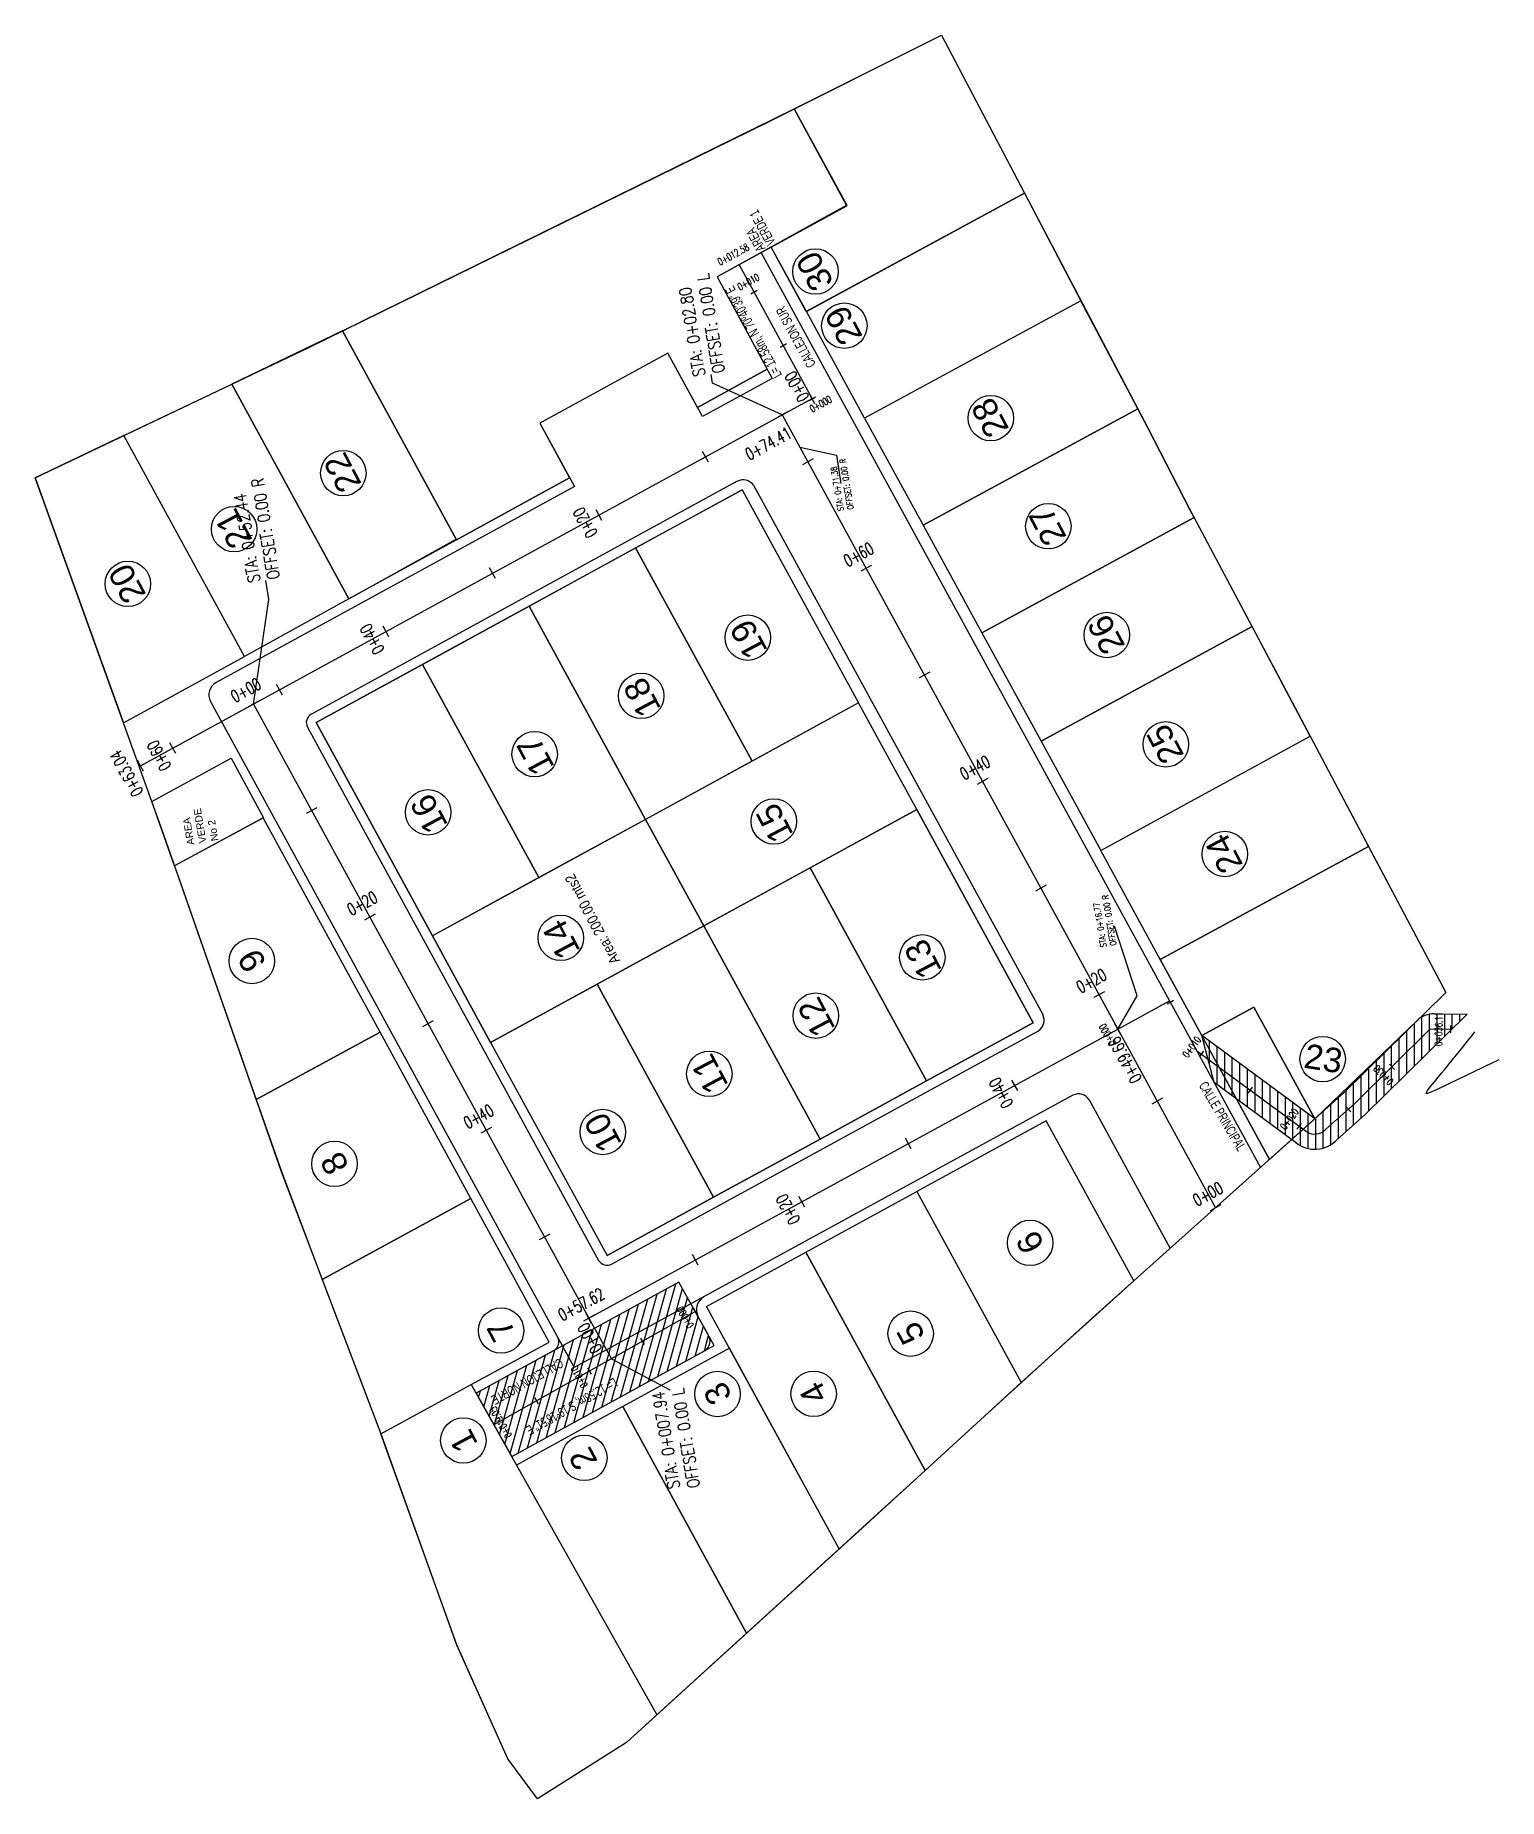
# Model space of a CAD drawing. Header units: metres. Extents: x 604533 to 608048, y 1310709 to 1311860.
# Drawn here: x 607927.3 to 608047.9, y 1311714.7 to 1311859.9 of the extents above; entities that cross this region are included whole.
import ezdxf
from ezdxf.enums import TextEntityAlignment as Align

# ---------------------------------------------------------------- set-up
doc = ezdxf.new("R2010")
doc.units = ezdxf.units.M
doc.header["$LTSCALE"] = 0.0254
doc.header["$MEASUREMENT"] = 0
for name, color, linetype in [('A CIVIL', 6, 'Continuous'), ('CVL_CUADCON_LIN', 8, 'Continuous'), ('EJE CALLE ESTE-TXT-ROAD-STAT', 7, 'Continuous'), ('EJE CALLE NORTE-TXT-ROAD-STAT', 7, 'Continuous'), ('EJE CALLE OESTE-TXT-ROAD-STAT', 7, 'Continuous'), ('EJE DE CANAL-TXT-ROAD-STAT', 7, 'Continuous'), ('EJE ED CALLE SUR-TXT-ROAD-STAT', 7, 'Continuous'), ('EJES', 30, 'Continuous'), ('LOTES', 3, 'Continuous'), ('perfiles', 3, 'Continuous'), ('POLIGONO', 4, 'Continuous'), ('ROTULOS LOTES', 1, 'Continuous'), ('STALBL', 7, 'Continuous'), ('VENTANAS', 252, 'Continuous')]:
    doc.layers.add(name, color=color, linetype=linetype)
doc.styles.add('ALINEAMIENTO', font='romans.shx', dxfattribs={"width": 0.7, "height": 1})
doc.styles.add('ALINEAMIENTO 2', font='romans.shx', dxfattribs={"width": 0.7, "height": 0.6})
doc.styles.add('COTA ELE', font='romans.shx', dxfattribs={"height": 5})
doc.styles.add('ele lot', font='ARIALN.TTF', dxfattribs={"width": 0.7, "height": 0.75})
doc.styles.add('perfiles', font='romans.shx', dxfattribs={"width": 0.8, "height": 1})
doc.styles.add('ROTULOS', font='arial.ttf', dxfattribs={"height": 3})
doc.styles.get("Standard").update_dxf_attribs({"font": 'arial.ttf'})
doc.styles.add('TSN - Arial Narrow', font='ARIALN.TTF')
doc.dimstyles.new('COMEN PERFIL', dxfattribs={"dimscale": 40, "dimtxt": 5, "dimasz": 100, "dimexe": 0.005, "dimexo": 0.005, "dimgap": 0.005, "dimtad": 2, "dimzin": 0, "dimdsep": 46, "dimtxsty": 'COTA ELE', "dimcen": 0.09, "dimclrd": 1, "dimclre": 1, "dimclrt": 3, "dimadec": 0, "dimazin": 0, "dimtfac": 1, "dimtofl": 0, "dimtmove": 0, "dimatfit": 3, "dimldrblk": 'ARCHTICK', "dimfxl": 1, "dimtolj": 1, "dimtzin": 0, "dimarcsym": 0})
doc.dimstyles.new('LOTES', dxfattribs={"dimscale": 0.001, "dimtxt": 1, "dimasz": 100, "dimexe": 0.005, "dimexo": 0.005, "dimgap": 0.005, "dimtad": 2, "dimzin": 0, "dimdsep": 46, "dimtxsty": 'ALINEAMIENTO', "dimcen": 0.09, "dimclrd": 1, "dimclre": 1, "dimclrt": 3, "dimadec": 0, "dimazin": 0, "dimtfac": 1, "dimtofl": 0, "dimtmove": 0, "dimatfit": 3, "dimldrblk": 'ARCHTICK', "dimfxl": 1, "dimtolj": 1, "dimtzin": 0, "dimarcsym": 0})

msp = doc.modelspace()

# ---------------------------------------------------------------- texts
at = {"ltscale": 20000, "insert": (607939.856, 1311793.156, -100.5), "char_height": 0.6, "width": 4.41792, "attachment_point": 1, "rotation": 99.33068}
msp.add_mtext('AREA VERDE \\PNo 2', dxfattribs=at)
at = {"linetype": 'Continuous', "lineweight": 25, "ltscale": 0.1, "insert": (607975.567, 1311781.734, -100.5), "char_height": 0.87404, "width": 14.13316, "attachment_point": 1, "rotation": 117.90614, "style": 'TSN - Arial Narrow'}
msp.add_mtext('\\pi-2.62211,l4.37019,t4.37019;Area: 200.00 mts2', dxfattribs=at)
at = {"layer": 'A CIVIL', "ltscale": 20000, "style": 'perfiles', "width": 0.8}
msp.add_text('STA: 0+007.94', height=1, rotation=99.33068, dxfattribs=at).set_placement((607979.433, 1311748.323, -100.5), align=Align.BOTTOM_RIGHT)
msp.add_text('OFFSET: 0.00 L', height=1, rotation=99.33068, dxfattribs=at).set_placement((607979.762, 1311748.377, -100.5), align=Align.TOP_RIGHT)
at = {"layer": 'EJE CALLE ESTE-TXT-ROAD-STAT', "ltscale": 20000, "style": 'ALINEAMIENTO', "width": 0.7}
for s, p in [('0+00', (607990.765, 1311831.335, -100.5)), ('0+20', (607973.335, 1311820.135, -100.5)), ('0+40', (607955.785, 1311810.542, -100.5)), ('0+60', (607938.235, 1311800.95, -100.5)), ('0+63.04', (607935.564, 1311799.49, -100.5))]:
    msp.add_text(s, height=1, rotation=118.65955, dxfattribs=at).set_placement(p, align=Align.BOTTOM_CENTER)
at = {"layer": 'EJE CALLE NORTE-TXT-ROAD-STAT', "ltscale": 20000, "style": 'ALINEAMIENTO', "width": 0.7}
for s, p in [('0+00', (607945.064, 1311805.253, -100.5)), ('0+20', (607954.651, 1311787.7, -100.5)), ('0+40', (607964.238, 1311770.148, -100.5)), ('0+57.62', (607972.686, 1311754.68, -100.5))]:
    msp.add_text(s, height=1, rotation=28.6421, dxfattribs=at).set_placement(p, align=Align.BOTTOM_CENTER)
at = {"layer": 'EJE CALLE OESTE-TXT-ROAD-STAT', "ltscale": 20000, "style": 'ALINEAMIENTO', "width": 0.7}
for s, p in [('0+49.66', (608017.814, 1311775.883, -100.5)), ('0+40', (608007.591, 1311773.176, -100.5)), ('0+20', (607990.039, 1311763.589, -100.5)), ('0+00', (607973.723, 1311752.981, -100.5))]:
    msp.add_text(s, height=1, rotation=118.64482, dxfattribs=at).set_placement(p, align=Align.BOTTOM_CENTER)
at = {"layer": 'EJE ED CALLE SUR-TXT-ROAD-STAT', "ltscale": 20000, "style": 'ALINEAMIENTO', "width": 0.7}
for s, p in [('0+74.41', (607988.099, 1311825.558, -100.5)), ('0+60', (607995.539, 1311816.422, -100.5)), ('0+40', (608005.129, 1311798.872, -100.5)), ('0+20', (608014.719, 1311781.321, -100.5)), ('0+00', (608024.309, 1311763.77, -100.5))]:
    msp.add_text(s, height=1, rotation=28.65307, dxfattribs=at).set_placement(p, align=Align.BOTTOM_CENTER)
at = {"layer": 'perfiles', "ltscale": 20000, "style": 'perfiles', "width": 0.8}
for s, height, p in [('OFFSET: 0.00 L', 1, (607983.163, 1311831.982, -100.5)), ('OFFSET: 0.00 R', 1, (607946.496, 1311815.008, -100.5)), ('OFFSET: 0.00 R', 0.5, (608015.903, 1311784.884, -100.5))]:
    msp.add_text(s, height=height, rotation=99.33068, dxfattribs=at).set_placement(p, align=Align.TOP_LEFT)
for s, height, p in [('STA: 0+02.80', 1, (607982.834, 1311831.928, -100.5)), ('STA: 0+52.44', 1, (607946.167, 1311814.954, -100.5)), ('STA: 0+16.77', 0.5, (608015.739, 1311784.857, -100.5))]:
    msp.add_text(s, height=height, rotation=99.33068, dxfattribs=at).set_placement(p, align=Align.BOTTOM_LEFT)
at = {"layer": 'perfiles', "color": 1, "ltscale": 20000, "style": 'perfiles', "width": 0.8}
msp.add_text('OFFSET: 0.00 R', height=0.5, rotation=99.33068, dxfattribs=at).set_placement((607994.262, 1311820.788, -100.5), align=Align.TOP_LEFT)
msp.add_text('STA: 0+71.38', height=0.5, rotation=99.33068, dxfattribs=at).set_placement((607994.097, 1311820.761, -100.5), align=Align.BOTTOM_LEFT)
at = {"layer": 'ROTULOS LOTES', "style": 'ROTULOS'}
for s, height, rotation, p in [('30', 2.0142, 117.90614, (607993.151, 1311839.529)), ('29', 2.0142, 117.90614, (607995.528, 1311835.068)), ('28', 2.0142, 117.90614, (608007.588, 1311827.461, -100.5)), ('22', 2.0142, 117.90614, (607954.254, 1311822.93, -100.5)), ('21', 2.0142, 117.90614, (607945.265, 1311818.317, -100.5)), ('27', 2.0142, 117.90614, (608012.33, 1311818.554, -100.5)), ('20', 2.0142, 117.90614, (607936.508, 1311813.811, -100.5)), ('26', 2.0142, 117.90614, (608017.155, 1311809.602, -100.5)), ('19', 2.0142, 117.90614, (607987.703, 1311809.224, -100.5)), ('18', 2.0142, 117.90614, (607978.927, 1311804.43, -100.5)), ('25', 2.0142, 117.90614, (608022.007, 1311800.593, -100.5)), ('17', 2.0142, 117.90614, (607970.151, 1311799.636, -100.5)), ('16', 2.0142, 117.90614, (607961.375, 1311794.842, -100.5)), ('15', 2.0142, 117.90614, (607989.833, 1311794.083, -100.5)), ('24', 2.0142, 117.90614, (608026.862, 1311791.565, -100.5)), ('14', 2.0142, 117.90614, (607972.281, 1311784.496, -100.5)), ('9', 2.014, 117.90614, (607946.424, 1311783.461, -100.5)), ('13', 2.0142, 117.90614, (608002.065, 1311782.889, -100.5)), ('12', 2.0142, 117.90614, (607993.289, 1311778.096, -100.5)), ('11', 2.0142, 117.90614, (607984.476, 1311773.423, -100.5)), ('23', 2.0142, 350.98247, (608031.737, 1311774.882)), ('10', 2.0142, 117.90614, (607975.7, 1311768.608, -100.5)), ('8', 2.014, 117.90614, (607953.232, 1311766.761, -100.5)), ('6', 2.014, 117.90614, (608010.528, 1311760.25, -100.5)), ('5', 2.014, 117.90614, (608000.687, 1311752.78, -100.5)), ('7', 2.014, 117.90614, (607966.95, 1311753.03, -201)), ('3', 2.014, 117.90614, (607984.784, 1311747.81, -201)), ('4', 2.014, 117.90614, (607992.701, 1311747.828, -100.5)), ('1', 2.014, 117.90614, (607963.846, 1311743.892)), ('2', 2.014, 117.90614, (607973.707, 1311742.437, -100.5))]:
    msp.add_text(s, height=height, rotation=rotation, dxfattribs=at).set_placement(p)
at = {"layer": 'STALBL', "ltscale": 20000, "style": 'ALINEAMIENTO 2', "width": 0.7}
for s, rotation, p in [('0+012.58', 28.65307, (607985.068, 1311841.413, -100.5)), ('0+010', 28.65307, (607986.307, 1311839.145, -100.5)), ('0+000', 28.65307, (607992.269, 1311829.101, -100.5)), ('0+036.11', 89.5485, (608043.416, 1311778.051, -100.5)), ('0+000', 118.65307, (608016.068, 1311777.808, -100.5)), ('0+010', 53.59216, (608022.981, 1311776.288, -100.5)), ('0+030', 134.5485, (608038.727, 1311774.593, -100.5)), ('0+020', 53.59216, (608031.029, 1311770.353, -100.5)), ('0+000', 119.33073, (607981.284, 1311754.546, -100.5)), ('0+010', 119.33073, (607972.566, 1311749.647, -100.5)), ('0+019.05', 119.33073, (607966.097, 1311745.903, -100.5))]:
    msp.add_text(s, height=0.6, rotation=rotation, dxfattribs=at).set_placement(p, align=Align.BOTTOM_CENTER)
at = {"layer": 'VENTANAS', "color": 1, "ltscale": 20000, "style": 'ele lot', "width": 0.8}
for s, rotation, p in [('VERDE 1', 118.65307, (607988.337, 1311842.839)), ('AREA ', 118.65307, (607987.504, 1311842.352)), (' L= 12.58m, N 70º40\'39" E', 118.65307, (607988.965, 1311831.742)), ('CALLEJON SUR', 118.65307, (607991.66, 1311832.782)), ('CALLE PRINCIPAL', 300.7655, (608023.148, 1311773.414)), ('CALLEJON NORTE', 209.33073, (607970.532, 1311750.98, -37.966)), (' L= 12.58m, S 19º18\'51" E', 209.33073, (607975.171, 1311749.471, -37.966))]:
    msp.add_text(s, height=0.8, rotation=rotation, dxfattribs=at).set_placement(p)

# ---------------------------------------------------------------- blocks, each defined once
blk = doc.blocks.new('_ArchTick')
at = {"color": 0, "linetype": 'ByBlock', "const_width": 0.15}
blk.add_lwpolyline([(-0.5, -0.5), (0.5, 0.5)], dxfattribs=at)
blk = doc.blocks.new('lbl_tic')
blk.add_line((0, -0.04165), (0, 0.04165))
blk = doc.blocks.new('sta_tic')
blk.add_line((0, -0.04165), (0, 0.04165))

# ---------------------------------------------------------------- hatches: boundary and pattern name
at = {"layer": 'VENTANAS', "ltscale": 20000}
h = msp.add_hatch(dxfattribs=at)
h.set_pattern_fill('ANSI31', color=256, scale=5, angle=45, style=0)
h.set_pattern_definition([(90, (608023.4335, 1311768.1515), (-0.625, 1e-16), [])])
h.paths.add_polyline_path([(608042.249, 1311778.06), (608043.916, 1311778.047), (608043.915, 1311777.946), (608045.277, 1311779.286), (608042.555, 1311779.308, 0.1673024), (608041.321, 1311778.894), (608035.171, 1311772.84), (608031.776, 1311769.801), (608032.043, 1311769.605, 0.3637158), (608033.638, 1311769.796), (608036.025, 1311771.933)])
h.paths.add_polyline_path([(608043.915, 1311777.946), (608043.916, 1311778.047), (608042.249, 1311778.06), (608036.025, 1311771.933), (608033.638, 1311769.796, -0.3637158), (608032.043, 1311769.605), (608031.776, 1311769.801), (608030.825, 1311768.95), (608031.162, 1311768.701, -0.0041956), (608031.129, 1311768.728, 0.0041956), (608031.162, 1311768.701), (608031.325, 1311768.581, 0.3268227), (608034.276, 1311768.69), (608036.88, 1311771.021)])
h.paths.add_polyline_path([(608023.433, 1311777.507), (608024.856, 1311774.905), (608031.772, 1311769.804), (608032.724, 1311770.656)])
h.paths.add_polyline_path([(608024.856, 1311774.905), (608026.278, 1311772.303), (608030.821, 1311768.953), (608031.772, 1311769.804)])
h.paths.add_polyline_path([(608024.853, 1311774.907), (608023.936, 1311775.583), (608024.438, 1311773.66), (608026.275, 1311772.305)], flags=17)
h.paths.add_polyline_path([(608023.435, 1311777.503), (608023.936, 1311775.583), (608024.853, 1311774.907)], flags=17)
h.paths.add_polyline_path([(608043.354, 1311776.461), (608043.379, 1311779.641), (608042.479, 1311779.648), (608042.454, 1311776.468)], flags=9)
h.paths.add_polyline_path([(608039.498, 1311773.738), (608037.885, 1311775.378), (608037.243, 1311774.746), (608038.857, 1311773.107)], flags=24)
h.paths.add_polyline_path([(608030.306, 1311769.457), (608031.671, 1311771.308), (608030.947, 1311771.842), (608029.582, 1311769.991)], flags=24)
at = {"layer": 'VENTANAS', "ltscale": 200000}
h = msp.add_hatch(dxfattribs=at)
h.set_pattern_fill('ANSI31', color=256, scale=5, angle=-150.66927, style=0)
h.set_pattern_definition([(254.3307, (607979.7756, 1311758.21965), (0.601773, -0.168803), [])])
h.paths.add_polyline_path([(607966.584, 1311742.847), (607982.564, 1311751.612, 0.3947711), (607982.758, 1311752.892), (607982.355, 1311753.628), (607981.706, 1311754.783), (607965.115, 1311745.461)])
h.paths.add_polyline_path([(607981.706, 1311754.783), (607981.348, 1311755.422), (607971.736, 1311750.171), (607970.759, 1311751.96), (607963.646, 1311748.075), (607965.115, 1311745.461)])
h.paths.add_polyline_path([(607971.736, 1311750.171), (607981.348, 1311755.422), (607980.349, 1311757.199), (607970.759, 1311751.96)], flags=16)
h.paths.add_polyline_path([(607975.185, 1311749.936), (607967.236, 1311745.47), (607967.942, 1311744.213), (607975.891, 1311748.679)], flags=24)
h.paths.add_polyline_path([(607966.862, 1311744.44), (607965.245, 1311747.317), (607964.461, 1311746.877), (607966.077, 1311744)], flags=9)
h.paths.add_polyline_path([(607973.086, 1311748.62), (607971.959, 1311750.626), (607971.175, 1311750.185), (607972.301, 1311748.18)], flags=9)
h.paths.add_polyline_path([(607981.804, 1311753.519), (607980.677, 1311755.524), (607979.893, 1311755.083), (607981.019, 1311753.078)], flags=9)
h.paths.add_polyline_path([(607970.605, 1311751.273), (607964.526, 1311747.858), (607965.134, 1311746.776), (607971.213, 1311750.191)], flags=24)
h.paths.add_polyline_path([(607974.409, 1311751.552), (607972.891, 1311754.331), (607971.575, 1311753.612), (607973.093, 1311750.833)], flags=9)

# ---------------------------------------------------------------- linework, layer by layer
for p, q in [((608008.815, 1311846.873, -0.5), (607990.851, 1311837.134, -0.5)), ((607994.198, 1311845.835, -0.5), (607983.511, 1311839.992, -0.5)), ((607987.116, 1311841.963, -0.5), (608028.264, 1311766.657, -0.5)), ((607987.116, 1311841.963, -0.5), (608028.264, 1311766.657, -0.5)), ((607983.511, 1311839.992, -0.5), (607988.043, 1311831.625, -0.5)), ((607949.881, 1311834.187, -100.5), (607952.642, 1311835.542, -100.5)), ((607952.642, 1311835.542, -100.5), (607962.042, 1311818.329, -100.5)), ((607943.526, 1311831.158, -100.5), (607949.881, 1311834.187, -100.5)), ((607979.429, 1311833.696, -0.5), (607968.886, 1311827.932, -0.5)), ((607982.294, 1311828.482, -0.5), (607979.429, 1311833.696, -0.5)), ((607953.178, 1311813.487, -100.5), (607943.526, 1311831.158, -100.5)), ((607988.043, 1311831.625, -0.5), (607982.294, 1311828.482, -0.5)), ((607968.886, 1311827.932, -0.5), (607971.751, 1311822.718, -0.5)), ((607985.159, 1311823.151, -0.5), (607950.088, 1311803.977, -0.5)), ((607985.569, 1311822.457, -100.5), (607950.464, 1311803.282, -100.5)), ((607971.751, 1311822.718, -0.5), (607962.428, 1311817.621, -0.5)), ((607985.569, 1311822.457, -100.5), (607995.156, 1311804.905, -100.5)), ((607986.508, 1311822.823, -0.5), (608010.32, 1311779.245, -0.5)), ((607962.042, 1311818.329, -100.5), (607953.178, 1311813.487, -100.5)), ((607962.428, 1311817.621, -0.5), (607942.224, 1311806.585, -0.5)), ((607976.792, 1311817.663, -100.5), (607986.38, 1311800.111, -100.5)), ((607968.016, 1311812.869, -100.5), (607977.604, 1311795.317, -100.5)), ((607959.24, 1311808.076, -100.5), (607968.828, 1311790.524, -100.5)), ((607941.773, 1311805.025, -0.5), (607971.736, 1311750.171, -0.5)), ((607995.156, 1311804.905, -100.5), (607986.38, 1311800.111, -100.5)), ((607999.95, 1311796.129, -100.5), (607995.156, 1311804.905, -100.5)), ((607950.464, 1311803.282, -100.5), (607960.052, 1311785.73, -100.5)), ((607949.762, 1311802.905, -0.5), (607973.739, 1311759, -0.5)), ((607986.38, 1311800.111, -100.5), (607977.604, 1311795.317, -100.5)), ((607999.95, 1311796.129, -100.5), (607991.174, 1311791.335, -100.5)), ((607999.95, 1311796.129, -100.5), (608009.537, 1311778.576, -100.5)), ((607977.604, 1311795.317, -100.5), (607968.828, 1311790.524, -100.5)), ((607982.398, 1311786.541, -100.5), (607977.604, 1311795.317, -100.5)), ((607968.828, 1311790.524, -100.5), (607960.052, 1311785.73, -100.5)), ((607991.174, 1311791.335, -100.5), (607982.398, 1311786.541, -100.5)), ((607991.174, 1311791.335, -100.5), (608000.761, 1311773.783, -100.5)), ((607964.845, 1311776.954, -100.5), (607960.052, 1311785.73, -100.5)), ((607982.398, 1311786.541, -100.5), (607973.622, 1311781.747, -100.5)), ((607982.398, 1311786.541, -100.5), (607991.985, 1311768.989, -100.5)), ((607973.622, 1311781.747, -100.5), (607964.845, 1311776.954, -100.5)), ((607973.622, 1311781.747, -100.5), (607983.209, 1311764.195, -100.5)), ((608009.537, 1311778.576, -100.5), (608000.761, 1311773.783, -100.5)), ((608009.938, 1311777.878, -0.5), (607974.817, 1311758.694, -0.5)), ((607964.845, 1311776.954, -100.5), (607974.433, 1311759.401, -100.5)), ((608000.761, 1311773.783, -100.5), (607991.985, 1311768.989, -100.5)), ((608012.801, 1311772.602, -0.5), (607971.736, 1311750.171, -0.5)), ((608020.832, 1311760.004, -0.5), (608014.166, 1311772.208, -0.5)), ((607991.985, 1311768.989, -100.5), (607983.209, 1311764.195, -100.5)), ((607983.209, 1311764.195, -100.5), (607974.433, 1311759.401, -100.5)), ((607982.758, 1311752.892, -0.5), (607981.953, 1311754.365, -0.5)), ((607970.117, 1311751.61, -0.5), (607963.648, 1311748.076, -0.5)), ((607966.582, 1311742.846, -0.5), (607982.508, 1311751.571, -0.5))]:
    msp.add_line(p, q)
at = {"ltscale": 20000}
for p, q in [((607981.882, 1311829.232, 112.603), (607987.629, 1311832.39, 174.333)), ((607962.042, 1311818.329, -100.5), (607971.352, 1311823.445, -0.5))]:
    msp.add_line(p, q, dxfattribs=at)
for points in [[(607990.849, 1311837.138), (607987.958, 1311842.429), (607994.196, 1311845.839), (607989.842, 1311853.817), (608001.972, 1311859.881), (608008.813, 1311846.877), (607990.849, 1311837.138)], [(607995.646, 1311828.358), (607990.851, 1311837.134), (608008.815, 1311846.873), (608013.471, 1311838.023), (607995.646, 1311828.358)], [(607995.646, 1311828.358), (608000.465, 1311819.539), (608018.15, 1311829.127), (608013.471, 1311838.023), (607995.646, 1311828.358)], [(607944.56, 1311808.717), (607934.63, 1311826.916), (607943.526, 1311831.158), (607953.178, 1311813.487), (607944.56, 1311808.717)], [(608022.795, 1311820.168), (608022.493, 1311820.735), (608018.982, 1311827.546), (608018.15, 1311829.127), (608000.465, 1311819.539), (608005.303, 1311810.685), (608022.795, 1311820.168)], [(607927.336, 1311823.439), (607934.6, 1311803.276), (607944.56, 1311808.717), (607934.63, 1311826.916), (607927.336, 1311823.439)], [(608027.569, 1311811.188), (608022.795, 1311820.168), (608005.303, 1311810.685), (608010.18, 1311801.76), (608027.569, 1311811.188)], [(608010.18, 1311801.76), (608015.099, 1311792.757), (608032.353, 1311802.174), (608030.377, 1311805.906), (608027.569, 1311811.188), (608010.18, 1311801.76)], [(608020.001, 1311783.787), (608015.099, 1311792.757), (608032.353, 1311802.174), (608037.162, 1311793.089), (608020.001, 1311783.787)], [(607938.818, 1311791.492), (607945.538, 1311772.257), (607955.744, 1311777.783), (607946.111, 1311795.434), (607938.818, 1311791.492)], [(608023.433, 1311777.507), (608019.999, 1311783.791), (608037.159, 1311793.093), (608043.524, 1311781.069), (608035.169, 1311772.844), (608035.169, 1311772.844), (608032.724, 1311770.656), (608027.705, 1311779.84), (608023.433, 1311777.507)], [(608023.433, 1311777.507), (608019.999, 1311783.791), (608037.159, 1311793.093), (608043.524, 1311781.069), (608035.169, 1311772.844), (608035.169, 1311772.844), (608032.724, 1311770.656), (608027.705, 1311779.84), (608023.433, 1311777.507)], [(607950.98, 1311757.44), (607963.211, 1311764.1), (607955.744, 1311777.783), (607945.538, 1311772.257), (607947.616, 1311766.31), (607950.98, 1311757.44)], [(607955.809, 1311744.711), (607963.252, 1311748.776), (607969.662, 1311752.278), (607963.211, 1311764.1), (607950.98, 1311757.44), (607955.809, 1311744.711)], [(607999.955, 1311764.682), (608008.555, 1311748.937), (608005.203, 1311745.886), (608000.636, 1311741.713), (607990.815, 1311759.69), (607999.955, 1311764.682)], [(607982.627, 1311755.217), (607990.815, 1311759.69), (608000.636, 1311741.713), (607995.473, 1311736.997), (607993.541, 1311735.239), (607982.627, 1311755.217)], [(607955.809, 1311744.711), (607963.252, 1311748.776), (607966.975, 1311742.151), (607978.533, 1311721.581), (607976.03, 1311719.304), (607968.714, 1311714.677), (607966.26, 1311717.95), (607962.068, 1311727.334), (607955.809, 1311744.711)]]:
    msp.add_lwpolyline(points)
for points, elevation in [([(607990.851, 1311837.134), (607987.96, 1311842.424), (607994.198, 1311845.835), (607989.844, 1311853.812), (608001.974, 1311859.877), (608008.815, 1311846.873), (607990.851, 1311837.134)], -0.5), ([(608028.998, 1311767.321), (608023.433, 1311777.507), (608027.705, 1311779.84), (608032.724, 1311770.656), (608028.998, 1311767.321)], -100.5), ([(607963.646, 1311748.075), (607966.584, 1311742.847)], -0.5)]:
    msp.add_lwpolyline(points, dxfattribs=dict(elevation=elevation))
for points in [[(607968.886, 1311827.932), (607971.352, 1311823.445), (607962.042, 1311818.329), (607952.642, 1311835.542), (607989.844, 1311853.812), (607994.175, 1311845.878), (607983.511, 1311839.992), (607987.629, 1311832.39), (607981.882, 1311829.232), (607979.429, 1311833.696), (607968.886, 1311827.932), (607971.352, 1311823.445)], [(607976.792, 1311817.663), (607985.569, 1311822.457), (607995.156, 1311804.905), (607986.38, 1311800.111), (607976.792, 1311817.663)], [(607968.016, 1311812.869), (607976.792, 1311817.663), (607986.38, 1311800.111), (607977.604, 1311795.317), (607968.016, 1311812.869)], [(607959.24, 1311808.076), (607968.016, 1311812.869), (607977.604, 1311795.317), (607968.828, 1311790.523), (607959.24, 1311808.076)], [(607950.464, 1311803.282), (607959.24, 1311808.076), (607968.828, 1311790.523), (607960.052, 1311785.73), (607950.464, 1311803.282)], [(607982.398, 1311786.541), (607999.95, 1311796.129), (607995.156, 1311804.905), (607977.604, 1311795.317), (607982.398, 1311786.541)], [(607938.819, 1311791.492), (607936.939, 1311796.788), (607943.471, 1311800.36), (607946.129, 1311795.444), (607938.818, 1311791.492)], [(608000.761, 1311773.783), (608009.537, 1311778.576), (607999.95, 1311796.129), (607991.174, 1311791.335), (608000.761, 1311773.783)], [(607964.845, 1311776.954), (607982.398, 1311786.541), (607977.604, 1311795.317), (607960.052, 1311785.73), (607964.845, 1311776.954)], [(607991.985, 1311768.989), (608000.761, 1311773.783), (607991.174, 1311791.335), (607982.398, 1311786.541), (607991.985, 1311768.989)], [(607983.209, 1311764.195), (607991.985, 1311768.989), (607982.398, 1311786.541), (607973.622, 1311781.747), (607983.209, 1311764.195)], [(607974.433, 1311759.401), (607983.209, 1311764.195), (607973.622, 1311781.747), (607964.846, 1311776.954), (607974.433, 1311759.401)]]:
    msp.add_lwpolyline(points, dxfattribs=at)
for centre in [(607991.605, 1311840.426), (607993.983, 1311835.964), (608006.043, 1311828.357, -100.5), (607952.709, 1311823.827, -100.5), (607943.719, 1311819.214, -100.5), (608010.784, 1311819.451, -100.5), (607934.963, 1311814.708, -100.5), (607986.028, 1311810.279, -100.5), (608015.61, 1311810.498, -100.5), (607977.252, 1311805.486, -100.5), (608020.462, 1311801.49, -100.5), (607968.476, 1311800.692, -100.5), (607959.7, 1311795.898, -100.5), (607988.176, 1311795.145, -100.5), (608025.317, 1311792.462, -100.5), (607970.624, 1311785.557, -100.5), (608000.409, 1311783.951, -100.5), (607945.18, 1311783.652, -100.5), (607991.633, 1311779.157, -100.5), (608033.382, 1311775.578), (607982.857, 1311774.364, -100.5), (607974.081, 1311769.57, -100.5), (607951.988, 1311766.952, -100.5), (608009.283, 1311760.442, -100.5), (607965.705, 1311753.221, -201), (607999.442, 1311752.971, -100.5), (607983.539, 1311748.001, -201), (607991.456, 1311748.019, -100.5), (607962.601, 1311744.174), (607972.566, 1311742.737, -100.5)]:
    msp.add_circle(centre, 1.872)
for centre, radius, start, end in [((607985.648, 1311822.225, -0.5), 1.047, 34.84599, 117.86998), ((607942.822, 1311805.567, -0.5), 1.181, 120.38098, 207.32861), ((607950.427, 1311803.288, -0.5), 0.767, 116.19708, 209.98931), ((608009.382, 1311778.77, -0.5), 1.051, 301.903, 26.8623), ((608013.27, 1311771.665, -0.5), 1.048, 31.2093, 116.58352), ((607974.45, 1311759.452, -0.5), 0.842, 212.4176, 295.90201), ((607983.009, 1311754.953, -0.5), 1.209, 120.39411, 209.06664), ((607969.595, 1311752.296, -0.5), 0.862, 307.27533, 24.8003), ((607981.977, 1311752.356, -0.5), 0.947, 304.13223, 34.46196)]:
    msp.add_arc(centre, radius, start, end)
at = {"layer": 'A CIVIL'}
for p, q in [((607985.308, 1311840.974, -0.5), (607991.342, 1311829.931, -0.5)), ((607936.003, 1311799.73, -0.5), (607991.323, 1311829.966, -0.5)), ((607988.87, 1311828.626, -0.5), (608024.549, 1311763.331, -0.5)), ((607945.304, 1311804.814, -0.5), (607972.926, 1311754.241, -0.5)), ((607972.926, 1311754.241, -0.5), (608016.508, 1311778.047, -0.5))]:
    msp.add_line(p, q, dxfattribs=at)
at = {"layer": 'A CIVIL', "ltscale": 20000}
for p, q in [((607981.72, 1311754.791, -0.5), (607965.115, 1311745.461, -0.5)), ((607972.926, 1311754.241, -100.5), (607974.801, 1311750.903, -0.5))]:
    msp.add_line(p, q, dxfattribs=at)
at = {"layer": 'A CIVIL', "ltscale": 20000, "elevation": -0.5}
msp.add_lwpolyline([(608029.003, 1311767.318), (608035.169, 1311772.844), (608043.526, 1311781.065)], dxfattribs=at)
at = {"layer": 'CVL_CUADCON_LIN', "ltscale": 0.5, "flags": 128}
for points in [[(608010.617, 1311770.506), (607999.955, 1311764.682), (608008.542, 1311748.952), (608017.822, 1311757.316), (608010.617, 1311770.506)], [(607984.515, 1311751.76), (607975.739, 1311746.966), (607985.929, 1311728.312), (607993.541, 1311735.239), (607984.515, 1311751.76)], [(607975.739, 1311746.966), (607966.975, 1311742.151), (607978.533, 1311721.581), (607985.929, 1311728.312), (607975.739, 1311746.966)]]:
    msp.add_lwpolyline(points, dxfattribs=at)
at = {"layer": 'EJES', "ltscale": 20000}
for p, q in [((608041.154, 1311778.75, -100.5), (608032.724, 1311770.656, -100.5)), ((608042.555, 1311779.308, -100.5), (608045.277, 1311779.286, -100.5))]:
    msp.add_line(p, q, dxfattribs=at)
at = {"layer": 'EJES', "ltscale": 20000, "elevation": -100.5}
msp.add_lwpolyline([(608016.507, 1311778.048), (608020.768, 1311780.376), (608023.017, 1311776.261), (608032.043, 1311769.605, 0.3637158), (608033.638, 1311769.796), (608036.025, 1311771.933), (608042.249, 1311778.06), (608043.916, 1311778.047)], format="xyb", dxfattribs=at)
at = {"layer": 'EJES', "ltscale": 20000}
msp.add_arc((608042.539, 1311777.308, -100.5), 2, 89.5485, 133.83628, dxfattribs=at)
at = {"layer": 'LOTES', "ltscale": 20000}
for p, q in [((608032.724, 1311770.656, -100.5), (608023.433, 1311777.507, -100.5)), ((608031.325, 1311768.581, -100.5), (608024.438, 1311773.66, -100.5))]:
    msp.add_line(p, q, dxfattribs=at)
at = {"layer": 'LOTES', "color": 0, "ltscale": 20000}
msp.add_lwpolyline([(607953.178, 1311813.487), (607962.015, 1311818.378), (607952.644, 1311835.538), (607943.529, 1311831.153), (607953.178, 1311813.487)], dxfattribs=at)
at = {"layer": 'LOTES', "ltscale": 20000, "elevation": -100.5}
msp.add_lwpolyline([(608034.276, 1311768.69), (608036.88, 1311771.021), (608045.277, 1311779.286)], dxfattribs=at)
at = {"layer": 'LOTES', "ltscale": 20000}
msp.add_arc((608032.726, 1311770.651, -100.5), 2.5, 230.30976, 316.82307, dxfattribs=at)
at = {"layer": 'perfiles', "color": 1, "ltscale": 20000}
msp.add_line((608020.001, 1311783.787, -0.5), (608029.003, 1311767.318, -0.5), dxfattribs=at)
at = {"layer": 'POLIGONO', "ltscale": 20000}
msp.add_polyline3d([(608043.526, 1311781.065, -0.5), (608035.171, 1311772.84, -0.5), (608014.173, 1311754.043, -0.5), (608005.205, 1311745.882, -0.5), (607995.476, 1311736.993, -0.5), (607976.032, 1311719.299, -0.5), (607968.716, 1311714.673, -0.5), (607966.262, 1311717.946, -0.5), (607962.07, 1311727.33, -0.5), (607955.873, 1311744.544, -0.5), (607947.618, 1311766.306, -0.5), (607937.93, 1311794.037, -0.5), (607927.338, 1311823.434, -0.5), (607949.883, 1311834.183, -0.5), (607987.737, 1311852.759, -0.5), (608001.974, 1311859.877, -0.5), (608018.982, 1311827.546, -0.5), (608022.493, 1311820.735, -0.5), (608030.377, 1311805.906, -0.5), (608043.526, 1311781.065, -0.5)], dxfattribs=at)
at = {"layer": 'POLIGONO', "color": 6, "ltscale": 20000}
msp.add_polyline3d([(608047.884, 1311775.523, 0), (608047.826, 1311775.496, 0), (608047.663, 1311775.417, 0), (608047.312, 1311775.246, 0), (608046.687, 1311774.94, 0), (608045.733, 1311774.473, 0), (608044.692, 1311773.968, 0), (608043.677, 1311773.484, 0), (608042.801, 1311773.078, 0), (608042.277, 1311772.85, 0), (608042.024, 1311772.755, 0), (608041.936, 1311772.736, 0), (608041.919, 1311772.74, 0), (608041.913, 1311772.76, 0), (608041.93, 1311772.828, 0), (608042.022, 1311772.987, 0), (608042.237, 1311773.279, 0), (608042.584, 1311773.704, 0), (608042.93, 1311774.113, 0), (608043.182, 1311774.417, 0), (608043.407, 1311774.701, 0), (608043.796, 1311775.184, 0), (608044.283, 1311775.787, 0), (608044.804, 1311776.431, 0), (608045.293, 1311777.035, 0), (608045.686, 1311777.521, 0), (608045.919, 1311777.808, 0)], dxfattribs=at)
at = {"layer": 'VENTANAS', "ltscale": 20000}
msp.add_line((608024.438, 1311773.66, -100.5), (608023.433, 1311777.507, -100.5), dxfattribs=at)
at = {"layer": 'VENTANAS', "ltscale": 20000, "elevation": -0.5}
msp.add_lwpolyline([(607963.646, 1311748.075), (607966.584, 1311742.847), (607983.27, 1311752), (607980.349, 1311757.199), (607963.646, 1311748.075)], dxfattribs=at)

# ---------------------------------------------------------------- block references
at = {"layer": 'EJE CALLE ESTE-TXT-ROAD-STAT', "ltscale": 20000, "xscale": 12.00480192085715, "yscale": 12.00480192075588, "zscale": 12.0048019207683, "rotation": 28.65954550112356}
for name, p in [('lbl_tic', (607991.323, 1311829.966, -100.5)), ('sta_tic', (607982.548, 1311825.17, -100.5)), ('lbl_tic', (607973.773, 1311820.374, -100.5)), ('sta_tic', (607964.998, 1311815.578, -100.5)), ('lbl_tic', (607956.224, 1311810.782, -100.5)), ('sta_tic', (607947.449, 1311805.986, -100.5)), ('lbl_tic', (607938.674, 1311801.19, -100.5)), ('lbl_tic', (607936.003, 1311799.73, -100.5))]:
    msp.add_blockref(name, p, dxfattribs=at)
at = {"layer": 'EJE CALLE NORTE-TXT-ROAD-STAT', "ltscale": 20000, "xscale": 12.00480192098713, "yscale": 12.00480192075588, "zscale": 12.0048019207683, "rotation": 118.6421017628136}
for name, p in [('lbl_tic', (607945.304, 1311804.814, -100.5)), ('sta_tic', (607950.097, 1311796.038, -100.5)), ('lbl_tic', (607954.891, 1311787.261, -100.5)), ('sta_tic', (607959.684, 1311778.485, -100.5)), ('lbl_tic', (607964.478, 1311769.709, -100.5)), ('sta_tic', (607969.271, 1311760.932, -100.5)), ('lbl_tic', (607972.926, 1311754.241, -100.5))]:
    msp.add_blockref(name, p, dxfattribs=at)
at = {"layer": 'EJE CALLE OESTE-TXT-ROAD-STAT', "ltscale": 20000, "xscale": 12.00480192088002, "yscale": 12.00480192075588, "zscale": 12.0048019207683, "rotation": 28.64482081301309}
for name, p in [('lbl_tic', (608016.508, 1311778.047, -100.5)), ('lbl_tic', (608008.03, 1311773.416, -100.5)), ('sta_tic', (607999.254, 1311768.622, -100.5)), ('lbl_tic', (607990.478, 1311763.829, -100.5)), ('sta_tic', (607981.702, 1311759.035, -100.5)), ('lbl_tic', (607972.926, 1311754.241, -100.5))]:
    msp.add_blockref(name, p, dxfattribs=at)
at = {"layer": 'EJE DE CANAL-TXT-ROAD-STAT', "ltscale": 20000, "xscale": 12.00480192071638, "yscale": 12.00480192075588, "zscale": 12.0048019207683, "rotation": 28.64573947338148}
msp.add_blockref('lbl_tic', (608016.508, 1311778.047, -100.5), dxfattribs=at)
at = {"layer": 'EJE ED CALLE SUR-TXT-ROAD-STAT', "ltscale": 20000, "xscale": 12.00480192063696, "yscale": 12.00480192075588, "zscale": 12.0048019207683, "rotation": 118.6530710076645}
for name, p in [('lbl_tic', (607988.87, 1311828.626, -100.5)), ('sta_tic', (607990.983, 1311824.759, -100.5)), ('lbl_tic', (607995.778, 1311815.984, -100.5)), ('sta_tic', (608000.573, 1311807.208, -100.5)), ('lbl_tic', (608005.368, 1311798.433, -100.5)), ('sta_tic', (608010.163, 1311789.657, -100.5)), ('lbl_tic', (608014.959, 1311780.882, -100.5)), ('sta_tic', (608019.754, 1311772.107, -100.5)), ('lbl_tic', (608024.549, 1311763.331, -100.5))]:
    msp.add_blockref(name, p, dxfattribs=at)
at = {"layer": 'STALBL', "ltscale": 20000, "yscale": 7.202881152714219, "zscale": 7.202881152460989}
for name, p, xscale, rotation in [('lbl_tic', (607985.308, 1311840.974, -100.5), 7.202881152426836, 118.6530710083146), ('lbl_tic', (607986.547, 1311838.707, -100.5), 7.202881152426836, 118.6530710083146), ('sta_tic', (607988.945, 1311834.319, -100.5), 7.202881152426836, 118.6530710083146), ('lbl_tic', (607991.342, 1311829.931, -100.5), 7.202881152426836, 118.6530710083146), ('sta_tic', (608020.837, 1311780.249, -100.5), 7.202881152398925, 118.6530710079082), ('lbl_tic', (608016.507, 1311778.048, -100.5), 7.202881152450004, 28.65307100768623), ('sta_tic', (608042.807, 1311778.056, -100.5), 7.202881152533261, 179.5485048315355), ('lbl_tic', (608043.916, 1311778.047, -100.5), 7.202881152533261, 179.5485048315355), ('lbl_tic', (608023.383, 1311775.991, -100.5), 7.202881152362652, 143.5921572272653), ('lbl_tic', (608039.083, 1311774.944, -100.5), 7.202881152306399, 44.54850483126743), ('sta_tic', (608027.407, 1311773.023, -100.5), 7.202881152362652, 143.5921572272653), ('sta_tic', (608035.497, 1311771.461, -100.5), 7.202881152348372, 41.83430180279999), ('lbl_tic', (608031.431, 1311770.056, -100.5), 7.202881152362652, 143.5921572272653), ('lbl_tic', (607981.72, 1311754.791, -100.5), 7.20288115227974, 29.33072779711124), ('sta_tic', (607977.361, 1311752.342, -100.5), 7.20288115227974, 29.33072779711124), ('lbl_tic', (607973.002, 1311749.892, -100.5), 7.20288115227974, 29.33072779711124), ('sta_tic', (607968.643, 1311747.443, -100.5), 7.20288115227974, 29.33072779711124), ('lbl_tic', (607965.115, 1311745.461, -100.5), 7.20288115227974, 29.33072779711124)]:
    msp.add_blockref(name, p, dxfattribs=dict(at, xscale=xscale, rotation=rotation))

msp.set_redraw_order([(e.dxf.handle, doc.entitydb.next_handle()) for e in msp.query("TEXT MTEXT ATTDEF DIMENSION ARC_DIMENSION")])  # texts and dimensions are drawn at this point

# ---------------------------------------------------------------- leaders
at = {"layer": 'A CIVIL', "ltscale": 20000}
msp.add_leader([(607974.801, 1311750.903, -0.5), (607979.597, 1311748.35, -0.5)], dimstyle='LOTES', dxfattribs=at)
at = {"layer": 'perfiles', "ltscale": 20000}
for points in [[(607988.87, 1311828.626, -100.5), (607983.116, 1311831.243, -100.5), (607982.999, 1311831.955, -100.5)], [(607945.304, 1311804.814, -0.5), (607946.588, 1311813.418, -0.5), (607946.331, 1311814.981, -0.5)], [(608016.508, 1311778.047, -100.5), (608018.103, 1311780.777, -100.5), (608016.231, 1311786.522, -100.5)]]:
    msp.add_leader(points, dimstyle='COMEN PERFIL', override={"dimscale": 0.001, "dimtxt": 0.6, "dimtxsty": 'ALINEAMIENTO'}, dxfattribs=at)
at = {"layer": 'perfiles', "color": 1, "ltscale": 20000}
msp.add_leader([(607990.321, 1311825.971, -0.5), (607993.323, 1311825.306, -0.5), (607993.701, 1311822.969, -0.5)], dimstyle='COMEN PERFIL', override={"dimscale": 0.001, "dimtxt": 0.6, "dimtxsty": 'ALINEAMIENTO'}, dxfattribs=at)

doc.saveas('drawing.dxf')
